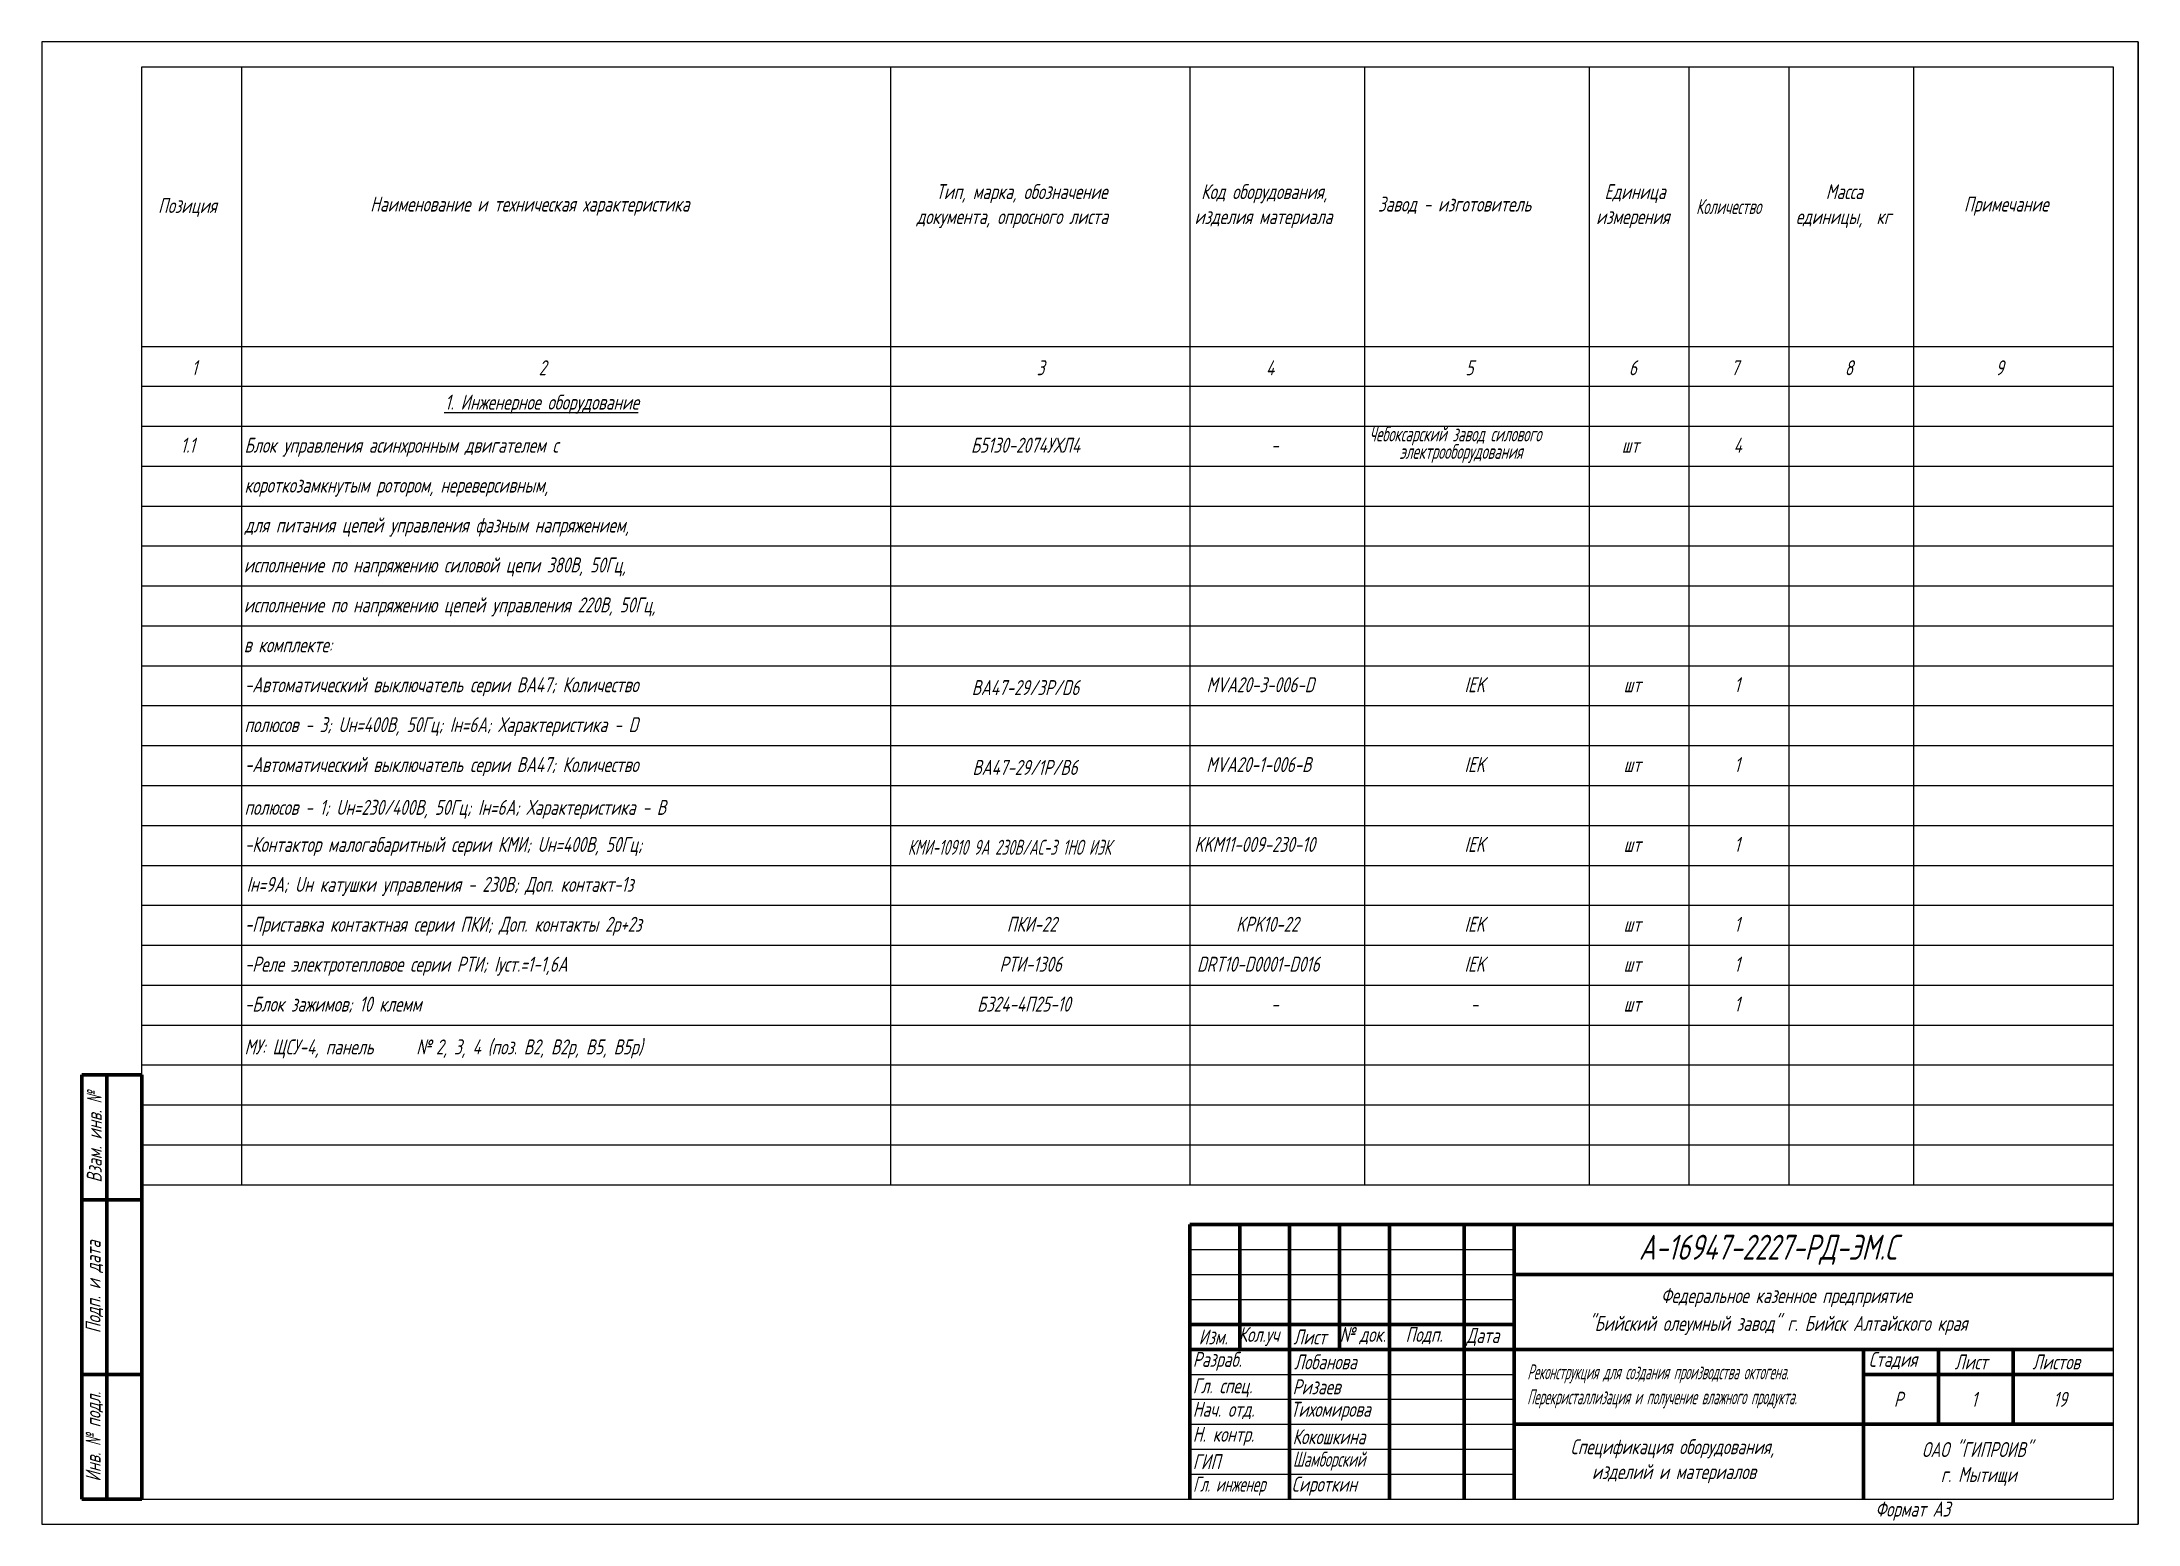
# Model space of a CAD drawing. Header units: millimetres. Extents: x -14296 to 10264, y -13087 to -5602.
# Drawn here: x 2284.3 to 2704.3, y -13086.7 to -12789.7 of the extents above; entities that cross this region are included whole.
import ezdxf

# ---------------------------------------------------------------- set-up
doc = ezdxf.new("R2010")
doc.units = ezdxf.units.MM
for name, color, linetype, lineweight in [('Рамка толстая', 7, 'Continuous', 15), ('Рамка тонкая', 5, 'Continuous', 25), ('ТаБлица', 253, 'Continuous', 15), ('Текст', 7, 'Continuous', 20), ('Штампы', 252, 'Continuous', 25)]:
    doc.layers.add(name, color=color, linetype=linetype, lineweight=lineweight)
doc.styles.add('Simplex', font='simplex.shx', dxfattribs={"width": 0.7, "oblique": 15})

msp = doc.modelspace()

# ---------------------------------------------------------------- texts
at = {"layer": 'Текст', "color": 18, "true_color": 0x000000, "style": 'Simplex', "oblique": 15}
for s, height, width, p in [('Тип, марка, обозначение', 3, 0.7, (2463.44239, -12821.24064)), ('Код оборудования,', 3, 0.7, (2516.56464, -12821.24064)), ('Единица', 3, 0.7, (2597.36583, -12821.24064)), ('Масса', 3, 0.7, (2641.71583, -12821.24064)), ('Позиция', 3, 0.7, (2307.56583, -12824.02636)), ('Наименование и техническая характеристика', 3, 0.7, (2350.06583, -12823.74064)), ('Завод - изготовитель', 3, 0.7, (2551.97636, -12823.74064)), ('Количество', 3, 0.6, (2615.71611, -12824.24064)), ('Примечание', 3, 0.7, (2669.39239, -12823.74064)), ('документа, опросного листа', 3, 0.7, (2459.53067, -12826.24064)), ('изделия материала', 3, 0.7, (2515.24669, -12826.24064)), ('измерения', 3, 0.7, (2595.69669, -12826.24064)), ('единицы,  кг', 3, 0.7, (2635.71583, -12826.24064)), ('1', 3, 0.7, (2314.26378, -12856.53611)), ('2', 3, 0.7, (2383.82349, -12856.53611)), ('3', 3, 0.7, (2483.59918, -12856.53611)), ('4', 3, 0.7, (2529.55265, -12856.53611)), ('5', 3, 0.7, (2569.52588, -12856.53611)), ('6', 3, 0.7, (2602.25986, -12856.53611)), ('7', 3, 0.7, (2622.7186, -12856.53611)), ('8', 3, 0.7, (2645.51209, -12856.53611)), ('9', 3, 0.7, (2675.72807, -12856.53611)), ('%%U1. Инженерное оборудование', 3, 0.7, (2365.04278, -12863.42571)), ('Чебоксарский завод силового', 3, 0.6, (2550.21201, -12869.79889)), ('1.1', 3, 0.7, (2312.08186, -12872.0519)), ('Блок управления асинхронным двигателем с', 3, 0.7, (2324.88378, -12872.0519)), ('Б5130-2074УХЛ4', 3, 0.7, (2470.43178, -12872.0519)), ('-', 3, 0.7, (2530.53927, -12872.0519)), ('электрооборудования', 3, 0.6, (2556.28852, -12873.29889)), ('шт', 3, 0.7, (2600.842, -12872.0519)), ('4', 3, 0.7, (2623.24788, -12872.0519)), ('короткозамкнутым ротором, нереверсивным,', 3, 0.7, (2324.88378, -12880.0519)), ('для питания цепей управления фазным напряжением,', 3, 0.7, (2324.91345, -12888.0519)), ('исполнение по напряжению силовой цепи 380В, 50Гц,', 3, 0.7, (2324.7455, -12896.0519)), ('исполнение по напряжению цепей управления 220В, 50Гц,', 3, 0.7, (2324.7455, -12904.0519)), ('в комплекте:', 3, 0.7, (2324.73067, -12912.0519)), ('-Автоматический выключатель серии ВА47; Количество', 3, 0.7, (2324.93927, -12920.0519)), ('ВА47-29/3Р/D6', 3, 0.7, (2470.58878, -12920.62333)), ('MVA20-3-006-D', 3, 0.7, (2517.62755, -12920.0519)), ('IEK', 3, 0.7, (2569.33186, -12920.0519)), ('шт', 3, 0.7, (2601.2146, -12920.0519)), ('1', 3, 0.7, (2623.38186, -12920.0519)), ('полюсов - 3; Uн=400В, 50Гц; Iн=6А; Характеристика - D', 3, 0.7, (2324.88378, -12928.0519)), ('-Автоматический выключатель серии ВА47; Количество', 3, 0.7, (2324.93927, -12936.0519)), ('ВА47-29/1Р/В6', 3, 0.7, (2470.73878, -12936.62333)), ('MVA20-1-006-В', 3, 0.7, (2517.55838, -12936.0519)), ('IEK', 3, 0.7, (2569.33186, -12936.0519)), ('шт', 3, 0.7, (2601.2146, -12936.0519)), ('1', 3, 0.7, (2623.38186, -12936.0519)), ('полюсов - 1; Uн=230/400В, 50Гц; Iн=6А; Характеристика - В', 3, 0.7, (2324.88378, -12944.62333)), ('-Контактор малогабаритный серии КМИ; Uн=400В, 50Гц;', 3, 0.7, (2324.93927, -12952.0519)), ('КМИ-10910 9А 230В/АС-3 1НО ИЭК', 3, 0.6, (2457.78182, -12952.62333)), ('KKM11-009-230-10', 3, 0.7, (2515.20841, -12952.0519)), ('IEK', 3, 0.7, (2569.33186, -12952.0519)), ('шт', 3, 0.7, (2601.2146, -12952.0519)), ('1', 3, 0.7, (2623.38186, -12952.0519)), ('Iн=9А; Uн катушки управления - 230В; Доп. контакт-1з', 3, 0.7, (2325.28378, -12960.0519)), ('-Приставка контактная серии ПКИ; Доп. контакты 2р+2з', 3, 0.7, (2324.93927, -12968.0519)), ('ПКИ-22', 3, 0.7, (2477.60878, -12968.0519)), ('KPK10-22', 3, 0.7, (2523.55841, -12968.0519)), ('IEK', 3, 0.7, (2569.33186, -12968.0519)), ('1', 3, 0.7, (2623.38186, -12968.0519)), ('шт', 3, 0.7, (2601.2146, -12968.0519)), ('-Реле электротепловое серии РТИ; Iуст.=1-1,6А', 3, 0.7, (2324.93927, -12976.0519)), ('РТИ-1306', 3, 0.7, (2476.13878, -12976.0519)), ('DRT10-D0001-D016', 3, 0.7, (2515.73927, -12976.0519)), ('IEK', 3, 0.7, (2569.33186, -12976.0519)), ('1', 3, 0.7, (2623.38186, -12976.0519)), ('шт', 3, 0.7, (2601.2146, -12976.0519)), ('-Блок зажимов; 10 клемм', 3, 0.7, (2324.93927, -12984.0519)), ('БЗ24-4П25-10', 3, 0.7, (2471.65878, -12984.0519)), ('шт', 3, 0.7, (2601.2146, -12984.0519)), ('1', 3, 0.7, (2623.38186, -12984.0519)), ('-', 3, 0.7, (2530.53927, -12984.0519)), ('-', 3, 0.7, (2570.53927, -12984.0519)), ('МУ: ЩСУ-4, панель ', 3, 0.7, (2324.88378, -12992.62333)), ('№', 3, 0.7, (2359.28378, -12992.62333)), ('2, 3, 4 (поз. В2, В2р, В5, В5р)', 3, 0.7, (2363.23476, -12992.62333)), ('А-16947-2227-РД-ЭМ.С', 5, 0.7, (2604.2734, -13033.76445)), ('Федеральное казенное предприятие', 3, 0.7, (2608.67014, -13042.45493)), ('"Бийский олеумный завод" г. Бийск Алтайского края', 3, 0.7, (2594.15219, -13048.02636)), ('Изм.', 3, 0.7, (2516.06464, -13050.74064)), ('Кол.уч', 3, 0.7, (2524.06583, -13050.24064)), ('Лист', 3, 0.7, (2535.03378, -13050.74064)), ('№', 3, 0.7, (2544.32574, -13050.24064)), ('док.', 3, 0.7, (2548.27673, -13050.24064)), ('Подп.', 3, 0.7, (2557.51464, -13050.24064)), ('Дата', 3, 0.7, (2569.69239, -13050.45493)), ('Разраб.', 3, 0.7, (2514.88378, -13055.24064)), ('Лобанова', 3, 0.7, (2535.18378, -13055.74064)), ('Стадия', 3, 0.7, (2650.32014, -13055.24064)), ('Лист', 3, 0.7, (2667.53378, -13055.74064)), ('Листов', 3, 0.7, (2683.12325, -13055.74064)), ('Гл. спец.', 3, 0.7, (2514.88378, -13060.52636)), ('Ризаев', 3, 0.7, (2534.88378, -13060.74064)), ('Реконструкция для создания производства октогена.', 3, 0.5, (2581.90869, -13057.74064)), ('Перекристаллизация и получение влажного продукта.', 3, 0.5, (2581.87297, -13062.74064)), ('Р', 3, 0.7, (2655.35841, -13063.24064)), ('1', 3, 0.7, (2670.88186, -13063.24064)), ('19', 3, 0.7, (2687.28927, -13063.24064)), ('Нач. отд.', 3, 0.7, (2514.88378, -13065.24064)), ('Тихомирова', 3, 0.7, (2534.48378, -13065.24064)), ('Н. контр.', 3, 0.7, (2514.88378, -13070.24064)), ('Кокошкина', 3, 0.7, (2534.88378, -13070.74064)), ('Спецификация оборудования,', 3, 0.7, (2590.56895, -13072.74064)), ('ОАО "ГИПРОИВ"', 3, 0.7, (2660.97874, -13073.31207)), ('ГИП', 3, 0.7, (2514.88378, -13075.74064)), ('Шамборский', 3, 0.6, (2534.94092, -13075.24064)), ('Гл. инженер', 3, 0.6, (2514.94092, -13080.24064)), ('Сироткин', 3, 0.7, (2534.69239, -13080.24064)), ('изделий и материалов', 3, 0.7, (2594.85411, -13077.74064)), ('г. Мытищи', 3, 0.7, (2664.75841, -13078.31207)), ('Формат А3', 3, 0.7, (2651.63927, -13085.24064))]:
    msp.add_text(s, height=height, dxfattribs=dict(at, width=width)).set_placement(p)
at = {"layer": 'Штампы', "color": 18, "true_color": 0x000000, "char_height": 3, "attachment_point": 5, "rotation": 90, "style": 'Simplex'}
for s, insert, width in [('Взам. инв. {\\Fgost|c204;№}', (2294.78378, -13009.24064), 25), ('Подп. и дата', (2294.78378, -13039.24064), 35), ('Инв. {\\Fgost|c204;№} подл.', (2294.78378, -13069.24064), 25)]:
    msp.add_mtext(s, dxfattribs=dict(at, insert=insert, width=width))

# ---------------------------------------------------------------- blocks, each defined once
blk = doc.blocks.new('A$C64336E77')
at = {"layer": 'Рамка толстая'}
for p, q in [((20, 5), (20, 292)), ((20, 292), (415, 292)), ((415, 292), (415, 5)), ((20, 5), (415, 5))]:
    blk.add_line(p, q, dxfattribs=at)
at = {"layer": 'Рамка тонкая'}
for p, q in [((0, 297), (0, 0)), ((420, 297), (0, 297)), ((420, 0), (420, 297)), ((0, 0), (420, 0))]:
    blk.add_line(p, q, dxfattribs=at)

# ---------------------------------------------------------------- linework, layer by layer
at = {"layer": 'Рамка тонкая', "color": 18, "true_color": 0x000000}
for p, q in [((2704.28378, -12789.74064), (2704.28378, -13086.74064)), ((2304.28378, -12866.74064), (2699.28378, -12866.74064)), ((2304.28378, -12874.74064), (2699.28378, -12874.74064)), ((2304.28378, -12882.74064), (2699.28378, -12882.74064)), ((2304.28378, -12890.74064), (2699.28378, -12890.74064)), ((2304.28378, -12898.74064), (2699.28378, -12898.74064)), ((2304.28378, -12906.74064), (2699.28378, -12906.74064)), ((2304.28378, -12914.74064), (2699.28378, -12914.74064)), ((2304.28378, -12922.74064), (2699.28378, -12922.74064)), ((2304.28378, -12930.74064), (2699.28378, -12930.74064)), ((2304.28378, -12938.74064), (2699.28378, -12938.74064)), ((2304.28378, -12946.74064), (2699.28378, -12946.74064)), ((2304.28378, -12954.74064), (2699.28378, -12954.74064)), ((2304.28378, -12962.74064), (2699.28378, -12962.74064)), ((2304.28378, -12970.74064), (2699.28378, -12970.74064)), ((2304.28378, -12978.74064), (2699.28378, -12978.74064)), ((2304.28378, -12986.74064), (2699.28378, -12986.74064)), ((2304.28378, -12994.74064), (2699.28378, -12994.74064)), ((2304.28378, -13002.74064), (2699.28378, -13002.74064)), ((2304.28378, -13010.74064), (2699.28378, -13010.74064))]:
    msp.add_line(p, q, dxfattribs=at)
at = {"layer": 'ТаБлица', "color": 18, "true_color": 0x000000}
for p, q in [((2324.28378, -12794.74064), (2324.28378, -13018.74064)), ((2454.28378, -12794.74064), (2454.28378, -13018.74064)), ((2514.28378, -12794.74064), (2514.28378, -13018.74064)), ((2549.28378, -12794.74064), (2549.28378, -13018.74064)), ((2594.28378, -12794.74064), (2594.28378, -13018.74064)), ((2614.28378, -12794.74064), (2614.28378, -13018.74064)), ((2634.28378, -12794.74064), (2634.28378, -13018.74064)), ((2659.28378, -12794.74064), (2659.28378, -13018.74064)), ((2304.28378, -12850.74064), (2699.28378, -12850.74064)), ((2304.28378, -12858.74064), (2699.28378, -12858.74064)), ((2304.28378, -13018.74064), (2699.28378, -13018.74064))]:
    msp.add_line(p, q, dxfattribs=at)
at = {"layer": 'Штампы', "color": 18, "lineweight": 60, "true_color": 0x000000}
for p, q in [((2292.28378, -13081.74064), (2292.28378, -12996.74064)), ((2292.28378, -12996.74064), (2304.28378, -12996.74064)), ((2297.28378, -13081.74064), (2297.28378, -12996.74064)), ((2304.28378, -13081.74064), (2304.28378, -12996.74064)), ((2292.28378, -13021.74064), (2304.28378, -13021.74064)), ((2304.28378, -13026.74064), (2304.28378, -13081.74064)), ((2514.28378, -13026.74064), (2699.28378, -13026.74064)), ((2514.28378, -13026.74064), (2514.28378, -13081.74064)), ((2524.28378, -13026.74064), (2524.28378, -13051.74064)), ((2534.28378, -13026.74064), (2534.28378, -13081.74064)), ((2544.28378, -13026.74064), (2544.28378, -13051.74064)), ((2554.28378, -13026.74064), (2554.28378, -13081.74064)), ((2569.28378, -13026.74064), (2569.28378, -13081.74064)), ((2579.28378, -13026.74064), (2579.28378, -13081.74064)), ((2579.28378, -13036.74064), (2699.28378, -13036.74064)), ((2514.28378, -13046.74064), (2579.28378, -13046.74064)), ((2514.28378, -13051.74064), (2699.28378, -13051.74064)), ((2649.28378, -13051.74064), (2649.28378, -13081.74064)), ((2664.28378, -13051.74064), (2664.28378, -13066.74064)), ((2679.28378, -13051.74064), (2679.28378, -13066.74064)), ((2292.28378, -13056.74064), (2304.28378, -13056.74064)), ((2649.28378, -13056.74064), (2699.28378, -13056.74064)), ((2579.28378, -13066.74064), (2699.28378, -13066.74064)), ((2292.28378, -13081.74064), (2304.28378, -13081.74064))]:
    msp.add_line(p, q, dxfattribs=at)
at = {"layer": 'Штампы', "color": 18, "true_color": 0x000000}
for p, q in [((2514.28378, -13031.74064), (2579.28378, -13031.74064)), ((2514.28378, -13036.74064), (2579.28378, -13036.74064)), ((2514.28378, -13041.74064), (2579.28378, -13041.74064)), ((2514.28378, -13056.74064), (2579.28378, -13056.74064)), ((2514.28378, -13061.74064), (2579.28378, -13061.74064)), ((2514.28378, -13066.74064), (2579.28378, -13066.74064)), ((2514.28378, -13071.74064), (2579.28378, -13071.74064)), ((2514.28378, -13076.74064), (2579.28378, -13076.74064))]:
    msp.add_line(p, q, dxfattribs=at)

# ---------------------------------------------------------------- block references
at = {"color": 18, "true_color": 0x000000}
msp.add_blockref('A$C64336E77', (2284.28379, -13086.74064), dxfattribs=at)

msp.set_redraw_order([(e.dxf.handle, doc.entitydb.next_handle()) for e in msp.query("TEXT MTEXT ATTDEF DIMENSION ARC_DIMENSION")])  # texts and dimensions are drawn at this point

doc.saveas('drawing.dxf')
